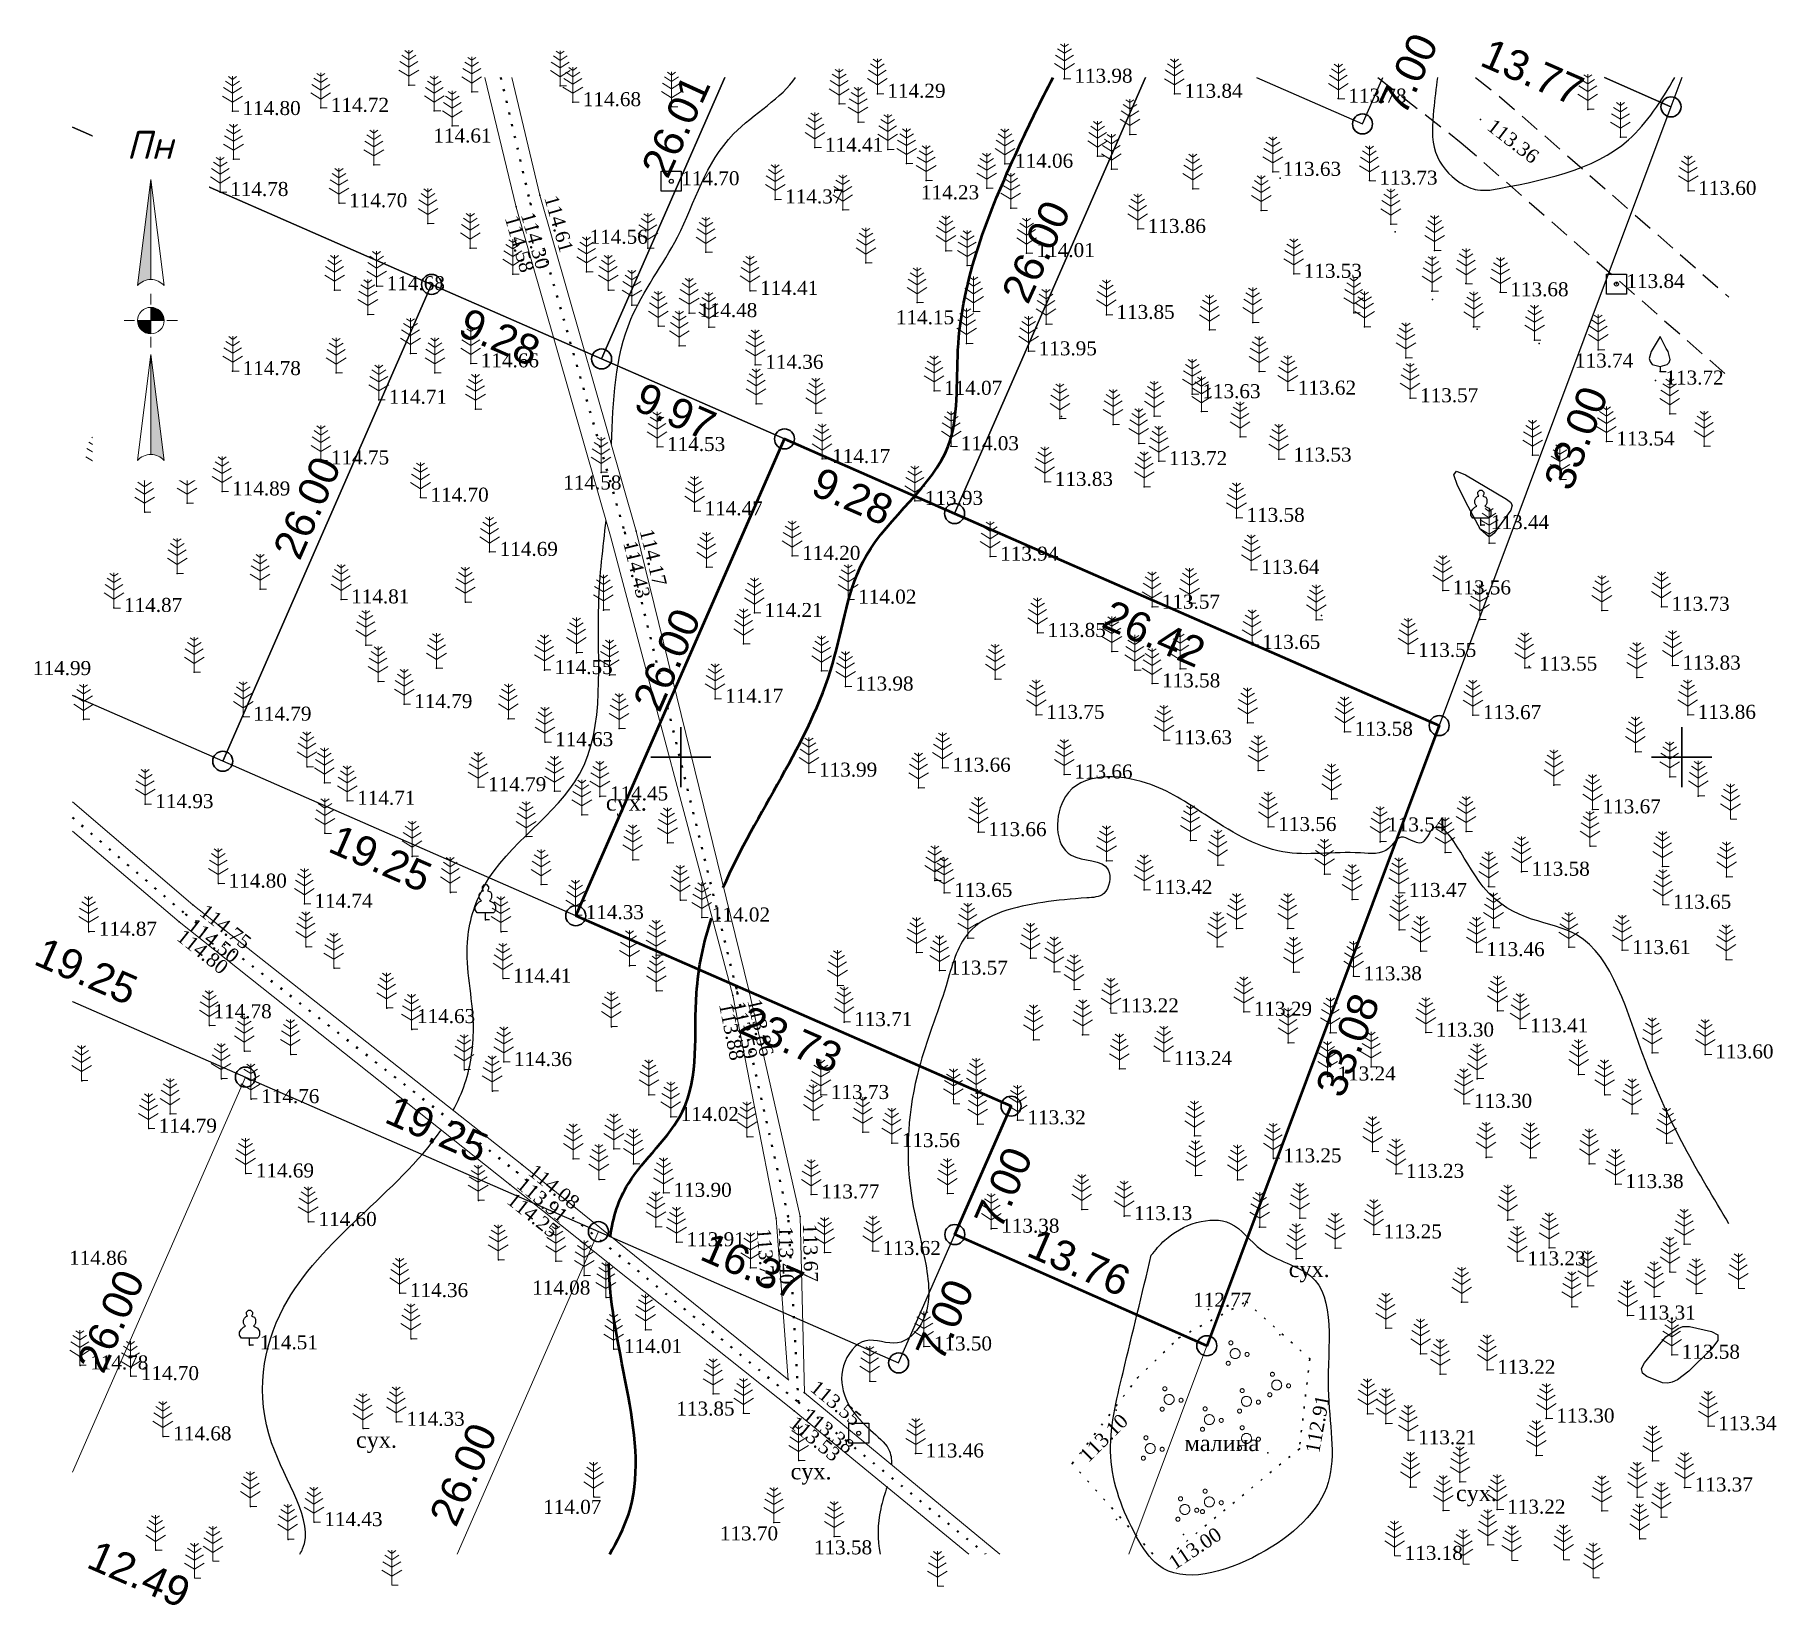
# Model space of a CAD drawing. Header units: millimetres. Extents: x 5405667.7 to 5405754.7, y 5524957.6 to 5525036.1.
import ezdxf
from ezdxf.enums import TextEntityAlignment as Align

# ---------------------------------------------------------------- set-up
doc = ezdxf.new("R2010")
doc.units = ezdxf.units.MM
doc.set_wipeout_variables(frame=1)
for name, pattern in [('DASHEDX2', [1.5, 1, -0.5]), ('HIDDEN', [0.5, 0, -0.5]), ('суцільна', [50, 50, 0])]:
    doc.linetypes.add(name, pattern=pattern)
for name, color, linetype, lineweight in [('#Лист (текст_ПН)', 250, 'Continuous', 0), ('#Штамп', 250, 'Continuous', 0), ('11900000', 1, 'Continuous', 30), ('Контур', 7, 'HIDDEN', 30), ('рельеф', 7, 'Continuous', 0), ('ТОЧКИ', 7, 'Continuous', 30), ('усл. знак', 7, 'суцільна', 20)]:
    doc.layers.add(name, color=color, linetype=linetype, lineweight=lineweight)
for name, color, linetype in [('SC007', 7, 'Continuous'), ('горизонтали', 42, 'Continuous'), ('дороги', 7, 'Continuous'), ('Ділянки_Межі', 10, 'Continuous'), ('надписи', 7, 'Continuous'), ('отметки', 7, 'Continuous'), ('промеры', 185, 'Continuous'), ('Растительность', 7, 'Continuous')]:
    doc.layers.add(name, color=color, linetype=linetype)
doc.styles.get("Standard").update_dxf_attribs({"font": 'arial.ttf'})
doc.styles.add('times', font='times.ttf')
doc.styles.add('Мой_Топо', font='isocpeui.ttf')
doc.linetypes.add('канава 0', pattern='A,0.9,0,["|",Standard,S=0.25,R=0,X=0,Y=0],0.1', length=1)

msp = doc.modelspace()

# ---------------------------------------------------------------- texts
at = {"layer": 'надписи', "color": 7, "style": 'times'}
for s, p in [('сух.', (5405696.262, 5524998.13, 111.861)), ('сух.', (5405730.369, 5524974.828, 111.861)), ('сух.', (5405683.779, 5524966.301, 111.861)), ('малина', (5405725.166, 5524966.137, 170.061)), ('сух.', (5405705.488, 5524964.723, 111.861)), ('сух.', (5405738.723, 5524963.637, 111.861))]:
    msp.add_text(s, height=0.8, dxfattribs=at).set_placement(p, align=Align.TOP_LEFT)
at = {"layer": 'отметки', "color": 7, "style": 'times'}
for s, p in [('113.98', (5405719.662, 5525034.39, 113.984)), ('114.29', (5405710.321, 5525033.639, 114.295)), ('113.84', (5405725.158, 5525033.636, 113.836)), ('113.78', (5405733.348, 5525033.396, 113.777)), ('114.80', (5405678.109, 5525032.774, 114.801)), ('114.72', (5405682.521, 5525032.934, 114.724)), ('114.68', (5405695.111, 5525033.217, 114.68)), ('114.61', (5405687.641, 5525031.401, 114.609)), ('114.41', (5405707.205, 5525030.945, 114.407)), ('114.06', (5405716.696, 5525030.143, 114.065)), ('114.70', (5405700.028, 5525029.267, 114.703)), ('113.63', (5405730.078, 5525029.738, 113.629)), ('113.73', (5405734.898, 5525029.3, 113.729)), ('114.78', (5405677.496, 5525028.73, 114.776)), ('114.70', (5405683.434, 5525028.166, 114.699)), ('114.37', (5405705.215, 5525028.36, 114.366)), ('114.23', (5405711.999, 5525028.565, 114.232)), ('113.60', (5405750.828, 5525028.784, 113.599)), ('114.56', (5405695.447, 5525026.345, 114.563)), ('113.86', (5405723.327, 5525026.886, 113.859)), ('114.01', (5405717.776, 5525025.681, 114.007)), ('114.85', (5405671.805, 5525025.204, 114.85)), ('113.53', (5405731.121, 5525024.643, 113.528)), ('114.68', (5405685.312, 5525024.026, 114.684)), ('114.41', (5405703.962, 5525023.793, 114.406)), ('113.68', (5405741.441, 5525023.72, 113.678)), ('113.84', (5405747.24, 5525024.135, 113.837)), ('114.48', (5405700.917, 5525022.679, 114.476)), ('114.15', (5405710.749, 5525022.323, 114.148)), ('113.85', (5405721.766, 5525022.589, 113.854)), ('113.95', (5405717.88, 5525020.772, 113.949)), ('114.78', (5405678.116, 5525019.784, 114.783)), ('114.66', (5405690.011, 5525020.171, 114.658)), ('114.36', (5405704.223, 5525020.097, 114.356)), ('113.74', (5405744.669, 5525020.162, 113.744)), ('114.88', (5405672.181, 5525018.785, 114.881)), ('114.07', (5405713.152, 5525018.798, 114.067)), ('113.63', (5405726.055, 5525018.631, 113.633)), ('113.62', (5405730.827, 5525018.808, 113.617)), ('113.72', (5405749.188, 5525019.311, 113.719)), ('114.71', (5405685.418, 5525018.351, 114.708)), ('113.57', (5405736.933, 5525018.428, 113.566)), ('114.53', (5405699.316, 5525015.993, 114.525)), ('114.03', (5405713.988, 5525016.031, 114.033)), ('113.54', (5405746.74, 5525016.269, 113.544)), ('114.75', (5405682.526, 5525015.323, 114.753)), ('114.17', (5405707.563, 5525015.393, 114.167)), ('113.72', (5405724.389, 5525015.286, 113.718)), ('113.53', (5405730.606, 5525015.463, 113.534)), ('113.83', (5405718.685, 5525014.249, 113.834)), ('114.89', (5405677.59, 5525013.771, 114.886)), ('114.70', (5405687.5, 5525013.462, 114.701)), ('114.58', (5405694.131, 5525014.069, 114.582)), ('113.93', (5405712.195, 5525013.3, 113.928)), ('114.47', (5405701.19, 5525012.783, 114.468)), ('113.58', (5405728.261, 5525012.452, 113.583)), ('113.44', (5405740.472, 5525012.094, 113.439)), ('114.69', (5405690.955, 5525010.753, 114.695)), ('114.20', (5405706.067, 5525010.553, 114.2)), ('113.94', (5405715.957, 5525010.515, 113.937)), ('113.64', (5405728.999, 5525009.855, 113.643)), ('114.81', (5405683.538, 5525008.38, 114.808)), ('114.02', (5405708.865, 5525008.368, 114.025)), ('113.57', (5405724.031, 5525008.117, 113.568)), ('113.56', (5405738.565, 5525008.829, 113.56)), ('113.73', (5405749.49, 5525008.013, 113.731)), ('114.87', (5405672.19, 5525007.953, 114.874)), ('114.21', (5405704.181, 5525007.701, 114.211)), ('113.85', (5405718.324, 5525006.703, 113.849)), ('113.65', (5405729.038, 5525006.108, 113.645)), ('113.55', (5405736.834, 5525005.707, 113.554)), ('114.99', (5405667.643, 5525004.801, 114.994)), ('114.55', (5405693.695, 5525004.851, 114.547)), ('113.55', (5405742.876, 5525005.025, 113.545)), ('113.83', (5405750.041, 5525005.073, 113.833)), ('113.98', (5405708.723, 5525004.027, 113.982)), ('113.58', (5405724.042, 5525004.185, 113.579)), ('114.79', (5405686.686, 5525003.15, 114.791)), ('114.17', (5405702.215, 5525003.414, 114.175)), ('114.79', (5405678.647, 5525002.524, 114.794)), ('113.75', (5405718.26, 5525002.61, 113.751)), ('113.67', (5405740.075, 5525002.598, 113.671)), ('113.86', (5405750.8, 5525002.613, 113.857)), ('114.63', (5405693.723, 5525001.248, 114.633)), ('113.63', (5405724.631, 5525001.345, 113.634)), ('113.58', (5405733.665, 5525001.77, 113.581)), ('113.99', (5405706.907, 5524999.727, 113.988)), ('113.66', (5405713.578, 5524999.973, 113.656)), ('113.66', (5405719.661, 5524999.633, 113.659)), ('114.79', (5405690.376, 5524998.999, 114.787)), ('114.45', (5405696.464, 5524998.54, 114.447)), ('114.93', (5405673.753, 5524998.154, 114.931)), ('114.71', (5405683.837, 5524998.32, 114.714)), ('113.67', (5405746.048, 5524997.893, 113.667)), ('113.66', (5405715.366, 5524996.753, 113.659)), ('113.56', (5405729.849, 5524997.011, 113.562)), ('113.54', (5405735.29, 5524996.989, 113.542)), ('114.80', (5405677.417, 5524994.182, 114.802)), ('113.58', (5405742.502, 5524994.777, 113.575)), ('113.65', (5405713.659, 5524993.72, 113.652)), ('113.42', (5405723.653, 5524993.866, 113.424)), ('113.47', (5405736.373, 5524993.718, 113.473)), ('114.74', (5405681.701, 5524993.175, 114.741)), ('114.33', (5405695.254, 5524992.608, 114.329)), ('114.02', (5405701.554, 5524992.49, 114.019)), ('113.65', (5405749.565, 5524993.131, 113.653)), ('114.87', (5405670.931, 5524991.778, 114.867)), ('113.46', (5405740.247, 5524990.759, 113.458)), ('113.61', (5405747.531, 5524990.864, 113.61)), ('113.57', (5405713.434, 5524989.838, 113.571)), ('114.41', (5405691.628, 5524989.439, 114.406)), ('113.38', (5405734.113, 5524989.552, 113.384)), ('114.78', (5405676.66, 5524987.658, 114.78)), ('114.63', (5405686.824, 5524987.417, 114.628)), ('113.71', (5405708.662, 5524987.265, 113.71)), ('113.22', (5405721.974, 5524987.95, 113.223)), ('113.29', (5405728.628, 5524987.782, 113.287)), ('113.30', (5405737.718, 5524986.739, 113.299)), ('113.41', (5405742.425, 5524986.951, 113.408)), ('113.60', (5405751.679, 5524985.651, 113.601)), ('114.36', (5405691.668, 5524985.273, 114.362)), ('113.24', (5405724.632, 5524985.316, 113.243)), ('113.24', (5405732.808, 5524984.548, 113.241)), ('114.76', (5405679.042, 5524983.416, 114.761)), ('113.73', (5405707.502, 5524983.624, 113.731)), ('113.30', (5405739.623, 5524983.182, 113.296)), ('114.79', (5405673.924, 5524981.944, 114.792)), ('114.02', (5405699.998, 5524982.526, 114.022)), ('113.32', (5405717.324, 5524982.36, 113.324)), ('113.56', (5405711.043, 5524981.22, 113.555)), ('113.25', (5405730.103, 5524980.456, 113.249)), ('114.69', (5405678.774, 5524979.705, 114.689)), ('113.23', (5405736.228, 5524979.683, 113.233)), ('113.90', (5405699.639, 5524978.737, 113.897)), ('113.77', (5405707.017, 5524978.658, 113.772)), ('113.38', (5405747.189, 5524979.173, 113.377)), ('113.13', (5405722.645, 5524977.573, 113.132)), ('114.60', (5405681.906, 5524977.28, 114.597)), ('113.38', (5405716.01, 5524976.946, 113.382)), ('113.91', (5405700.292, 5524976.268, 113.912)), ('113.62', (5405710.087, 5524975.833, 113.616)), ('113.25', (5405735.113, 5524976.661, 113.249)), ('114.86', (5405669.447, 5524975.344, 114.855)), ('113.23', (5405742.291, 5524975.315, 113.227)), ('114.36', (5405686.474, 5524973.73, 114.358)), ('114.08', (5405692.578, 5524973.852, 114.079)), ('112.77', (5405725.598, 5524973.242, 112.767)), ('113.31', (5405747.794, 5524972.607, 113.309)), ('114.51', (5405678.97, 5524971.121, 114.51)), ('114.01', (5405697.161, 5524970.932, 114.006)), ('113.50', (5405712.641, 5524971.063, 113.498)), ('113.58', (5405750.003, 5524970.651, 113.575)), ('114.78', (5405670.499, 5524970.114, 114.782)), ('113.22', (5405740.785, 5524969.896, 113.221)), ('114.70', (5405673.03, 5524969.581, 114.704)), ('114.33', (5405686.301, 5524967.299, 114.326)), ('113.85', (5405699.781, 5524967.811, 113.849)), ('113.30', (5405743.738, 5524967.463, 113.303)), ('114.68', (5405674.651, 5524966.572, 114.681)), ('113.21', (5405736.839, 5524966.375, 113.213)), ('113.34', (5405751.829, 5524967.078, 113.335)), ('113.46', (5405712.234, 5524965.718, 113.459)), ('113.37', (5405750.649, 5524964.018, 113.375)), ('114.07', (5405693.128, 5524962.9, 114.072)), ('113.22', (5405741.287, 5524962.912, 113.225)), ('114.43', (5405682.197, 5524962.288, 114.428)), ('113.70', (5405701.956, 5524961.576, 113.702)), ('113.58', (5405706.652, 5524960.878, 113.585)), ('113.18', (5405736.161, 5524960.602, 113.176))]:
    msp.add_text(s, height=0.7, dxfattribs=at).set_placement(p, align=Align.TOP_LEFT)
for s, rotation, p in [('113.36', 322.33561, (5405740.648, 5525031.939, 113.363)), ('114.30', 285.99605, (5405692.68, 5525027.3, 114.298)), ('114.61', 286.00945, (5405693.853, 5525028.138, 114.615)), ('114.58', 286.00719, (5405691.879, 5525027.136, 114.59)), ('114.43', 283.7483, (5405697.804, 5525010.872, 114.434)), ('114.17', 283.81503, (5405698.624, 5525011.473, 114.172)), ('114.75', 321.71346, (5405676.338, 5524992.706, 114.745)), ('114.50', 322.11782, (5405675.734, 5524992.014, 114.498)), ('114.80', 321.55311, (5405675.194, 5524991.461, 114.796)), ('113.88', 281.39051, (5405702.596, 5524987.788, 113.876)), ('113.59', 282.96485, (5405703.201, 5524987.858, 113.38)), ('113.86', 283.01843, (5405704.006, 5524987.992, 113.857)), ('114.08', 321.03856, (5405692.766, 5524979.73, 114.078)), ('113.91', 320.73498, (5405692.191, 5524979.084, 113.908)), ('114.25', 321.49154, (5405691.695, 5524978.301, 114.249)), ('113.70', 274.27705, (5405704.496, 5524976.488, 114.59)), ('113.40', 271.15166, (5405705.597, 5524976.573, 113.399)), ('113.67', 271.09856, (5405706.81, 5524976.699, 113.672)), ('113.55', 320.48771, (5405706.853, 5524968.932, 113.553)), ('113.38', 320.95222, (5405706.484, 5524967.545, 113.38)), ('113.10', 44.97337, (5405719.854, 5524965.21, 113.099)), ('112.91', 79.45127, (5405731.197, 5524965.325, 112.912)), ('113.53', 320.62831, (5405705.803, 5524967.152, 113.526)), ('113.00', 33.66549, (5405724.282, 5524959.964, 112.998))]:
    msp.add_text(s, height=0.7, rotation=rotation, dxfattribs=at).set_placement(p, align=Align.TOP_LEFT)
at = {"layer": 'промеры', "char_height": 1.5, "attachment_point": 1}
for s, insert, rotation in [('7.00', (5405734.81, 5525032.606), 65.23698), ('13.77', (5405740.449, 5525035.955), 336.4763), ('26.01', (5405697.983, 5525029.45), 65.48217), ('24.52', (5405671.605, 5525030.167), 336.4763), ('26.00', (5405715.976, 5525023.18), 65.48217), ('9.28', (5405689.39, 5525022.49), 336.4763), ('9.97', (5405698.171, 5525018.768), 336.4763), ('33.00', (5405743.077, 5525013.767), 69.01088), ('26.00', (5405679.59, 5525010.363), 66.37949), ('9.28', (5405707.022, 5525014.53), 336.4763), ('26.00', (5405697.567, 5525002.772, 107.24), 66.37949), ('26.42', (5405721.545, 5525007.907), 336.4763), ('19.25', (5405682.912, 5524996.687), 336.35584), ('19.25', (5405668.215, 5524991.053), 336.35584), ('33.08', (5405731.668, 5524983.444), 69.01088), ('23.73', (5405703.409, 5524987.642), 336.4763), ('19.25', (5405685.731, 5524983.162), 336.35584), ('7.00', (5405714.608, 5524976.936), 66.35584), ('16.37', (5405701.481, 5524976.311), 336.4763), ('13.76', (5405717.802, 5524976.493), 336.4763), ('26.00', (5405669.782, 5524969.736), 66.37949), ('7.00', (5405711.683, 5524970.332), 66.35584), ('26.00', (5405687.395, 5524962.077), 66.37949), ('12.49', (5405670.846, 5524960.929), 336.4763)]:
    msp.add_mtext(s, dxfattribs=dict(at, insert=insert, rotation=rotation))

# ---------------------------------------------------------------- blocks, each defined once
blk = doc.blocks.new('SYMBOL902')
at = {"layer": 'SC007'}
blk.add_lwpolyline([(-1.25, -1.25), (-1.25, 1.25), (1.25, 1.25), (1.25, -1.25)], close=True, dxfattribs=at)
blk.add_circle((0, 0), 0.25, dxfattribs=at)
blk = doc.blocks.new('A$C51FE15A3')
at = {"layer": 'Растительность', "color": 94, "lineweight": 0}
for points in [[(0, 1.75), (0, 0), (0.319, 0)], [(-0.447, 1.172), (0, 0.895), (0.447, 1.172)], [(-0.343, 1.489), (0, 1.267), (0.343, 1.489)], [(-0.201, 1.726), (0, 1.584), (0.201, 1.726)], [(-0.493, 0.753), (0, 0.444), (0.493, 0.753)]]:
    blk.add_lwpolyline(points, dxfattribs=at)
blk = doc.blocks.new('A$C2ACB5305')
at = {"layer": 'Растительность'}
blk.add_lwpolyline([(0.2, 0), (0.2, 0), (0, 0), (0, 0.35), (-0.4, 0.35), (-0.5, 0.5), (-0.5, 0.65), (-0.4, 0.8), (-0.3, 0.9), (-0.2, 0.95), (-0.25, 1), (-0.3, 1.1), (-0.3, 1.25), (-0.25, 1.35), (-0.15, 1.45), (-0.1, 1.45), (-0.15, 1.55), (-0.15, 1.65), (-0.05, 1.75), (0.05, 1.75), (0.15, 1.65), (0.15, 1.55), (0.1, 1.45), (0.25, 1.4), (0.3, 1.3), (0.3, 1.1), (0.25, 1), (0.2, 0.95), (0.4, 0.85), (0.5, 0.7), (0.5, 0.5), (0.45, 0.4), (0.4, 0.35), (0, 0.35)], dxfattribs=at)
blk = doc.blocks.new('SYMBOL504')
at = {"layer": 'SC007'}
for points in [[(0, 4.375), (-1.125, 2.5), (-1.375, 1.625), (-1.25, 1.25), (-1, 0.875), (0, 0.625), (0.875, 0.875), (1.125, 1.125), (1.25, 1.5), (1, 2.5), (0.75, 2.875), (0, 4.375)], [(0, 0.625), (0, 0), (0.75, 0)]]:
    blk.add_lwpolyline(points, dxfattribs=at)
blk = doc.blocks.new('A$C72385B22')
at = {"layer": 'усл. знак'}
for centre, radius in [((0, 0), 0.625), ((-0.02, 1.49), 0.25), ((-1.29, -0.64), 0.25), ((1.28, -0.76), 0.25)]:
    blk.add_circle(centre, radius, dxfattribs=at)
blk = doc.blocks.new('*U6')
at = {"color": 0}
for points in [[(-0.113, 0), (-0.109, -0.029), (-0.097, -0.056)], [(-0.113, 0), (-0.097, -0.056), (0, 0)], [(-0.097, -0.056), (0, -0.113), (0, 0)], [(-0.097, -0.056), (-0.08, -0.08), (-0.056, -0.097)], [(-0.097, -0.056), (-0.056, -0.097), (0, -0.113)], [(-0.056, -0.097), (-0.029, -0.109), (0, -0.113)]]:
    blk.add_solid(points, dxfattribs=at)
blk = doc.blocks.new('*U7')
at = {"color": 0}
for points in [[(0, 0), (0.097, 0.056), (0, 0.113)], [(0.097, 0.056), (0.029, 0.109), (0, 0.113)], [(0, 0), (0.113, 0), (0.097, 0.056)], [(0.097, 0.056), (0.056, 0.097), (0.029, 0.109)], [(0.097, 0.056), (0.08, 0.08), (0.056, 0.097)], [(0.113, 0), (0.109, 0.029), (0.097, 0.056)]]:
    blk.add_solid(points, dxfattribs=at)
blk = doc.blocks.new('*U8')
at = {"color": 0}
for points in [[(0, -1.136), (0.021, -1.138), (0, -0.288)], [(0.021, -1.138), (0.042, -1.142), (0, -0.288)], [(0.042, -1.142), (0.062, -1.15), (0, -0.288)], [(0.062, -1.15), (0.081, -1.16), (0, -0.288)], [(0.081, -1.16), (0.098, -1.173), (0, -0.288)], [(0.098, -1.173), (0.113, -1.188), (0, -0.288)]]:
    blk.add_solid(points, dxfattribs=at)
blk = doc.blocks.new('*U9')
at = {"color": 0}
for points in [[(-0.113, 0.297), (-0.098, 0.312), (0, 1.197)], [(-0.098, 0.312), (-0.081, 0.325), (0, 1.197)], [(-0.081, 0.325), (-0.062, 0.335), (0, 1.197)], [(-0.062, 0.335), (-0.042, 0.343), (0, 1.197)], [(-0.042, 0.343), (-0.021, 0.347), (0, 1.197)], [(-0.021, 0.347), (0, 0.349), (0, 1.197)]]:
    blk.add_solid(points, dxfattribs=at)
blk = doc.blocks.new('#Північ')
at = {"color": 7}
blk.add_wipeout([(-2.901, 10.635), (2.901, 10.635), (2.901, -7.981), (-2.901, -7.981)], dxfattribs=at).dxf.layer = '#Лист (текст_ПН)'
at = {"layer": '#Лист (текст_ПН)'}
for p, q in [((-0.663, 1.748), (0, 7.043)), ((0, 7.043), (0, 2.052)), ((0, 7.043), (0.663, 1.748)), ((0, 1.337), (0, 0.807)), ((-1.337, 0), (-0.807, 0)), ((-0.662, 0), (0.662, 0)), ((0, 0.662), (0, -0.662)), ((1.337, 0), (0.807, 0)), ((0, -1.337), (0, -0.807)), ((-0.663, -6.99), (0, -1.695)), ((0, -1.695), (0.663, -6.99)), ((0, -1.695), (0, -6.686))]:
    blk.add_line(p, q, dxfattribs=at)
at = {"layer": '#Лист (текст_ПН)', "flags": 128}
for points in [[(0, 7.043), (-0.663, 1.748, -0.218585), (0, 2.052)], [(0, 0), (-0.662, 0, 0.414214), (0, -0.662)]]:
    blk.add_lwpolyline(points, format="xyb", close=True, dxfattribs=at)
at = {"layer": '#Лист (текст_ПН)'}
blk.add_circle((0, 0), 0.662, dxfattribs=at)
for centre in [(0, 1.178), (0, -7.56)]:
    blk.add_arc(centre, 0.874, 40.67981, 139.32019, dxfattribs=at)
at = {"layer": '#Лист (текст_ПН)', "xscale": 5.883850111352785, "yscale": 5.883850111352785, "zscale": 5.883850111352785}
for name in ['*U9', '*U6', '*U7', '*U8']:
    blk.add_blockref(name, (0, 0), dxfattribs=at)
at = {"layer": '#Лист (текст_ПН)', "style": 'Мой_Топо'}
blk.add_text('Пн', height=1.4, dxfattribs=at).set_placement((-1.217, 8.077))

# ---------------------------------------------------------------- linework, layer by layer
at = {"layer": '11900000', "color": 7}
for points in [[(5405700, 5524998.5, 0), (5405700, 5525001.5, 0)], [(5405700, 5524998.5, 0), (5405700, 5525001.5, 0)], [(5405750, 5524998.5, 0), (5405750, 5525001.5, 0)], [(5405750, 5524998.5, 0), (5405750, 5525001.5, 0)], [(5405698.5, 5525000, 0), (5405701.5, 5525000, 0)], [(5405698.5, 5525000, 0), (5405701.5, 5525000, 0)], [(5405748.5, 5525000, 0), (5405751.5, 5525000, 0)], [(5405748.5, 5525000, 0), (5405751.5, 5525000, 0)]]:
    msp.add_polyline3d(points, dxfattribs=at)
at = {"layer": 'горизонтали', "color": 32}
for points in [[(5405739.957, 5525011.372, 113.5), (5405739.327, 5525012.522, 113.5), (5405738.807, 5525013.572, 113.5), (5405738.617, 5525014.102, 113.5), (5405738.747, 5525014.282, 113.5), (5405739.197, 5525014.102, 113.5), (5405741.247, 5525012.882, 113.5), (5405741.457, 5525012.732, 113.5), (5405741.527, 5525012.582, 113.5), (5405741.467, 5525012.342, 113.5), (5405740.857, 5525011.482, 113.5), (5405740.627, 5525011.182, 113.5), (5405740.457, 5525011.032, 113.5), (5405740.357, 5525011.022, 113.5), (5405739.957, 5525011.372, 113.5)], [(5405749.207, 5524971.042, 113.5), (5405749.817, 5524971.462, 113.5), (5405750.057, 5524971.552, 113.5), (5405750.387, 5524971.562, 113.5), (5405751.497, 5524971.312, 113.5), (5405751.807, 5524971.142, 113.5), (5405751.807, 5524970.852, 113.5), (5405751.487, 5524970.442, 113.5), (5405750.357, 5524969.332, 113.5), (5405749.797, 5524968.902, 113.5), (5405749.517, 5524968.772, 113.5), (5405749.307, 5524968.722, 113.5), (5405749.047, 5524968.752, 113.5), (5405748.267, 5524969.062, 113.5), (5405748.037, 5524969.232, 113.5), (5405747.997, 5524969.462, 113.5), (5405748.147, 5524969.752, 113.5), (5405749.207, 5524971.042, 113.5)]]:
    msp.add_polyline3d(points, close=True, dxfattribs=at)
for points, knots in [([(5405696.535, 5525015.637), (5405696.618, 5525017.792), (5405696.773, 5525021.579), (5405700.355, 5525026.168), (5405701.533, 5525030.998), (5405705.08, 5525032.939), (5405705.728, 5525033.947)], [140.149315, 140.149315, 140.149315, 140.149315, 146.483716, 151.20284, 157.068092, 161.116034, 161.116034, 161.116034, 161.116034]), ([(5405737.798, 5525033.947), (5405737.731, 5525033.411), (5405737.583, 5525032.175), (5405737.427, 5525030.191), (5405738.596, 5525028.801), (5405739.687, 5525028.292), (5405740.208, 5525028.317), (5405740.412, 5525028.327)], [74.544513, 74.544513, 74.544513, 74.544513, 76.174428, 78.283838, 80.235925, 81.178546, 81.784596, 81.784596, 81.784596, 81.784596]), ([(5405740.392, 5525028.319), (5405742.987, 5525028.798), (5405746.951, 5525029.528), (5405748.983, 5525032.794), (5405749.657, 5525033.947)], [0, 0, 0, 0, 7.399836, 11.30342, 11.30342, 11.30342, 11.30342]), ([(5405688.64, 5524982.358), (5405688.869, 5524982.786), (5405689.454, 5524984.118), (5405689.864, 5524987.051), (5405689.002, 5524990.349), (5405690.425, 5524995.147), (5405696.652, 5524998.763), (5405695.588, 5525006.302), (5405696.122, 5525010.46), (5405696.271, 5525011.827)], [104.7478, 104.7478, 104.7478, 104.7478, 106.244974, 109.222187, 113.340538, 116.260107, 123.610397, 132.197679, 136.354561, 136.354561, 136.354561, 136.354561]), ([(5405752.361, 5524976.694), (5405750.833, 5524979.247), (5405748.186, 5524983.632), (5405746.046, 5524992.149), (5405740.211, 5524991.536), (5405737.977, 5524997.733), (5405737.005, 5524995.336), (5405735.944, 5524996.384), (5405735.304, 5524995.067), (5405733.029, 5524995.388), (5405729.904, 5524994.778), (5405726.374, 5524996.966), (5405723.352, 5524999.073), (5405718.68, 5524999.323), (5405718.621, 5524994.54), (5405721.678, 5524995.016), (5405721.357, 5524993.025), (5405719.78, 5524992.944), (5405717.592, 5524992.733), (5405714.114, 5524991.936), (5405713.18, 5524988.01), (5405711.479, 5524983.972), (5405711.106, 5524978.996), (5405712.287, 5524974.954), (5405712.587, 5524972.058), (5405710.875, 5524970.376), (5405709.128, 5524971.27), (5405707.891, 5524969.618), (5405708.124, 5524967.754), (5405709.257, 5524966.527), (5405710.447, 5524965.585), (5405710.54, 5524964.933), (5405710.527, 5524964.655)], [207.757733, 207.757733, 207.757733, 207.757733, 216.827452, 224.036129, 229.311265, 233.129618, 233.849762, 234.900713, 235.736785, 237.161121, 241.043394, 245.345788, 248.667853, 252.77429, 255.711116, 257.706329, 258.908156, 259.781488, 261.987078, 265.998436, 268.870269, 273.213787, 279.466371, 283.082816, 286.070843, 287.590433, 289.169692, 290.858787, 292.492978, 294.495396, 295.808265, 296.680937, 296.680937, 296.680937, 296.680937]), ([(5405680.974, 5524960.194), (5405681.028, 5524960.278), (5405681.819, 5524961.719), (5405678.423, 5524966.21), (5405679.751, 5524974.608), (5405685.836, 5524978.206), (5405688.015, 5524981.343)], [79.196055, 79.196055, 79.196055, 79.196055, 79.543627, 85.063561, 91.848837, 103.526432, 103.526432, 103.526432, 103.526432]), ([(5405710.306, 5524963.575), (5405710.196, 5524963.203), (5405709.808, 5524962.027), (5405709.831, 5524960.918), (5405709.959, 5524960.194)], [297.750727, 297.750727, 297.750727, 297.750727, 298.813719, 301.034768, 301.034768, 301.034768, 301.034768])]:
    msp.add_open_spline(points, degree=3, knots=knots, dxfattribs=at)
at = {"layer": 'горизонтали', "color": 32, "lineweight": 50}
for points, knots in [([(5405702.125, 5524993.484), (5405703.747, 5524997.269), (5405707.643, 5525002.208), (5405708.598, 5525010.808), (5405714.124, 5525014.545), (5405713.432, 5525022.399), (5405715.886, 5525028.445), (5405717.974, 5525032.765), (5405718.6, 5525033.947)], [91.7787, 91.7787, 91.7787, 91.7787, 104.226627, 109.852721, 116.696969, 121.509902, 131.971194, 135.976927, 135.976927, 135.976927, 135.976927]), ([(5405696.49, 5524976.076), (5405696.613, 5524977.01), (5405697.314, 5524979.256), (5405701.16, 5524982.391), (5405700.464, 5524987.572), (5405701.144, 5524990.761), (5405701.544, 5524991.963)], [72.931298, 72.931298, 72.931298, 72.931298, 75.851769, 80.363697, 86.303092, 90.136161, 90.136161, 90.136161, 90.136161]), ([(5405696.462, 5524960.194), (5405696.825, 5524960.833), (5405698.074, 5524963.219), (5405697.512, 5524968.123), (5405696.422, 5524972.572), (5405696.409, 5524974.689)], [57.120847, 57.120847, 57.120847, 57.120847, 59.302509, 65.201165, 71.520155, 71.520155, 71.520155, 71.520155])]:
    msp.add_open_spline(points, degree=3, knots=knots, dxfattribs=at)
at = {"layer": 'горизонтали', "color": 32}
msp.add_spline([(5405723.507, 5524975.116), (5405722.094, 5524969.267), (5405721.483, 5524965.062), (5405722.773, 5524961.061), (5405723.859, 5524959.636), (5405728.881, 5524960.179), (5405732.343, 5524963.774), (5405732.343, 5524968.453), (5405731.461, 5524974.083), (5405729.008, 5524975.395), (5405727.444, 5524976.707), (5405724.177, 5524975.87), (5405723.507, 5524975.116)], degree=3, dxfattribs=at)
at = {"layer": 'дороги', "color": 7, "linetype": 'DASHEDX2'}
for points in [[(5405734.82, 5525033.947), (5405738.991, 5525030.692), (5405752.361, 5525018.989)], [(5405739.697, 5525033.947), (5405740.903, 5525033.006), (5405752.361, 5525022.976)]]:
    msp.add_lwpolyline(points, dxfattribs=at)
at = {"layer": 'Ділянки_Межі'}
for points in [[(5405702.2, 5525033.947), (5405696.046, 5525019.889), (5405687.55, 5525023.614), (5405669.616, 5525031.466)], [(5405723.213, 5525033.947), (5405713.679, 5525012.169), (5405705.184, 5525015.894), (5405696.046, 5525019.889)], [(5405696.046, 5525019.889), (5405702.2, 5525033.947)], [(5405746.148, 5525033.947), (5405749.466, 5525032.483), (5405737.885, 5525001.577), (5405713.679, 5525012.169)], [(5405713.679, 5525012.169), (5405723.213, 5525033.947)], [(5405728.763, 5525033.947), (5405734.055, 5525031.63), (5405735.069, 5525033.947)], [(5405750.015, 5525033.947), (5405749.466, 5525032.483), (5405746.148, 5525033.947)], [(5405669.616, 5525031.466), (5405687.55, 5525023.614), (5405677.123, 5524999.796), (5405669.617, 5525003.083)]]:
    msp.add_lwpolyline(points, dxfattribs=at)
at = {"layer": 'Ділянки_Межі', "lineweight": 25}
for points in [[(5405728.763, 5525033.947), (5405734.055, 5525031.63), (5405735.069, 5525033.947)], [(5405669.617, 5524987.799), (5405678.256, 5524984.017), (5405695.889, 5524976.297), (5405710.886, 5524969.741), (5405713.693, 5524976.153), (5405716.501, 5524982.565), (5405694.756, 5524992.076), (5405677.123, 5524999.796), (5405669.617, 5525003.083)]]:
    msp.add_lwpolyline(points, dxfattribs=at)
at = {"layer": 'Ділянки_Межі'}
msp.add_lwpolyline([(5405677.123, 5524999.796), (5405687.55, 5525023.614), (5405696.046, 5525019.889), (5405705.184, 5525015.894), (5405694.756, 5524992.076)], close=True, dxfattribs=at)
at = {"layer": 'Ділянки_Межі', "lineweight": 50}
msp.add_lwpolyline([(5405694.756, 5524992.076), (5405705.184, 5525015.894), (5405713.679, 5525012.169), (5405737.885, 5525001.577), (5405726.278, 5524970.6), (5405713.693, 5524976.153), (5405716.501, 5524982.565)], close=True, dxfattribs=at)
at = {"layer": 'Ділянки_Межі', "lineweight": 0}
for points in [[(5405669.617, 5524987.799), (5405678.256, 5524984.017), (5405669.617, 5524964.285)], [(5405669.617, 5524964.285), (5405678.256, 5524984.017), (5405695.889, 5524976.297), (5405688.839, 5524960.194)], [(5405688.839, 5524960.194), (5405695.889, 5524976.297), (5405710.886, 5524969.741), (5405713.693, 5524976.153), (5405726.278, 5524970.6), (5405722.379, 5524960.194)]]:
    msp.add_lwpolyline(points, dxfattribs=at)
at = {"layer": 'Контур', "color": 7, "linetype": 'HIDDEN', "elevation": 112.9}
for points in [[(5405724.879, 5524970.986), (5405728.247, 5524972.801), (5405731.423, 5524969.95), (5405730.904, 5524965.453), (5405724.493, 5524960.194)], [(5405723.583, 5524960.194), (5405719.56, 5524964.716), (5405722.812, 5524968.988), (5405724.879, 5524970.986)]]:
    msp.add_lwpolyline(points, dxfattribs=at)
at = {"layer": 'отметки', "color": 7}
for p in [(5405686.424, 5525033.57, 114.69), (5405693.977, 5525033.537, 114.645), (5405719.162, 5525033.89, 113.984), (5405682.021, 5525032.434, 114.724), (5405689.562, 5525033.23, 114.668), (5405694.611, 5525032.717, 114.68), (5405699.544, 5525032.493, 114.642), (5405707.916, 5525032.629, 114.383), (5405709.821, 5525033.139, 114.295), (5405724.658, 5525033.136, 113.836), (5405732.848, 5525032.896, 113.777), (5405677.609, 5525032.274, 114.801), (5405687.691, 5525032.279, 114.614), (5405688.588, 5525031.527, 114.609), (5405708.86, 5525031.719, 114.335), (5405739.947, 5525031.849, 113.363), (5405745.311, 5525032.356, 113.515), (5405722.441, 5525031.11, 113.805), (5405746.944, 5525030.963, 113.487), (5405677.657, 5525029.865, 114.752), (5405706.705, 5525030.445, 114.407), (5405710.339, 5525030.361, 114.286), (5405720.826, 5525030.025, 113.91), (5405684.667, 5525029.592, 114.658), (5405711.28, 5525029.652, 114.19), (5405716.196, 5525029.643, 114.065), (5405721.51, 5525029.376, 113.909), (5405729.578, 5525029.238, 113.629), (5405729.947, 5525028.915, 113.543), (5405676.996, 5525028.23, 114.776), (5405692.958, 5525028.067, 114.615), (5405712.26, 5525028.804, 114.232), (5405715.283, 5525028.42, 114.07), (5405725.578, 5525028.394, 113.694), (5405734.398, 5525028.8, 113.729), (5405750.328, 5525028.284, 113.599), (5405682.934, 5525027.666, 114.699), (5405691.779, 5525027.482, 114.584), (5405692.487, 5525027.669, 114.298), (5405704.715, 5525027.86, 114.366), (5405708.095, 5525027.334, 114.248), (5405716.486, 5525027.424, 114.112), (5405728.998, 5525027.309, 113.632), (5405687.365, 5525026.662, 114.577), (5405722.827, 5525026.386, 113.859), (5405735.464, 5525026.631, 113.695), (5405689.49, 5525025.426, 114.651), (5405698.365, 5525025.421, 114.563), (5405735.692, 5525026.234, 113.62), (5405671.305, 5525024.704, 114.85), (5405701.256, 5525025.221, 114.528), (5405709.25, 5525024.684, 114.236), (5405713.247, 5525025.296, 114.153), (5405714.312, 5525024.557, 114.105), (5405717.276, 5525025.181, 114.007), (5405737.658, 5525025.314, 113.656), (5405691.614, 5525024.122, 114.656), (5405695.3, 5525024.236, 114.575), (5405730.621, 5525024.143, 113.528), (5405682.706, 5525023.334, 114.743), (5405684.812, 5525023.526, 114.684), (5405696.384, 5525023.332, 114.569), (5405703.462, 5525023.293, 114.406), (5405737.522, 5525023.275, 113.56), (5405737.554, 5525022.856, 113.461), (5405739.226, 5525023.659, 113.699), (5405740.941, 5525023.22, 113.678), (5405746.74, 5525023.635, 113.837), (5405684.373, 5525022.115, 114.673), (5405697.56, 5525022.582, 114.564), (5405700.417, 5525022.179, 114.476), (5405711.805, 5525022.703, 114.148), (5405714.632, 5525022.255, 114.016), (5405721.266, 5525022.089, 113.854), (5405733.617, 5525022.196, 113.515), (5405698.883, 5525021.522, 114.587), (5405701.397, 5525021.473, 114.388), (5405718.247, 5525021.634, 113.972), (5405726.414, 5525021.337, 113.689), (5405728.57, 5525021.705, 113.595), (5405734.158, 5525021.502, 113.533), (5405739.607, 5525021.493, 113.72), (5405739.782, 5525021.38, 113.6), (5405699.925, 5525020.546, 114.505), (5405714.283, 5525020.669, 114.013), (5405717.38, 5525020.272, 113.949), (5405742.647, 5525020.832, 113.788), (5405742.885, 5525020.669, 113.691), (5405745.834, 5525020.353, 113.744), (5405686.497, 5525020.171, 114.71), (5405689.511, 5525019.671, 114.658), (5405703.723, 5525019.597, 114.356), (5405736.229, 5525019.945, 113.526), (5405677.616, 5525019.284, 114.783), (5405682.79, 5525019.191, 114.681), (5405687.724, 5525019.198, 114.729), (5405728.887, 5525019.263, 113.65), (5405748.688, 5525018.811, 113.719), (5405748.928, 5525019.257, 113.816), (5405671.681, 5525018.285, 114.881), (5405684.918, 5525017.851, 114.708), (5405703.765, 5525017.651, 114.299), (5405712.652, 5525018.298, 114.067), (5405725.555, 5525018.131, 113.633), (5405730.327, 5525018.308, 113.617), (5405736.433, 5525017.928, 113.566), (5405689.753, 5525017.38, 114.601), (5405706.75, 5525017.188, 114.191), (5405718.94, 5525016.91, 113.86), (5405719.018, 5525017.023, 113.805), (5405723.656, 5525017.027, 113.709), (5405726.019, 5525017.261, 113.698), (5405749.402, 5525017.156, 113.719), (5405721.599, 5525016.62, 113.802), (5405727.938, 5525015.997, 113.58), (5405698.816, 5525015.493, 114.525), (5405713.488, 5525015.531, 114.033), (5405722.877, 5525015.67, 113.763), (5405742.551, 5525015.082, 113.586), (5405746.24, 5525015.769, 113.544), (5405751.118, 5525015.54, 113.779), (5405670.783, 5525014.249, 114.978), (5405682.026, 5525014.823, 114.753), (5405696.018, 5525014.222, 114.582), (5405707.063, 5525014.893, 114.167), (5405723.889, 5525014.786, 113.718), (5405729.874, 5525014.885, 113.645), (5405677.09, 5525013.271, 114.886), (5405718.185, 5525013.749, 113.834), (5405723.154, 5525013.505, 113.739), (5405743.923, 5525013.865, 113.581), (5405675.339, 5525012.69, 114.887), (5405687, 5525012.962, 114.701), (5405711.695, 5525012.8, 113.928), (5405673.223, 5525012.237, 114.905), (5405700.69, 5525012.283, 114.468), (5405727.761, 5525011.953, 113.581), (5405727.761, 5525011.952, 113.583), (5405739.972, 5525011.594, 113.439), (5405697.201, 5525011.239, 114.434), (5405697.77, 5525011.296, 114.172), (5405740.38, 5525010.694, 113.579), (5405690.455, 5525010.253, 114.695), (5405705.567, 5525010.053, 114.2), (5405715.457, 5525010.015, 113.937), (5405674.847, 5525009.176, 114.899), (5405701.292, 5525009.484, 114.286), (5405728.499, 5525009.355, 113.643), (5405678.987, 5525008.391, 114.855), (5405738.065, 5525008.329, 113.56), (5405671.69, 5525007.453, 114.874), (5405683.038, 5525007.88, 114.808), (5405689.245, 5525007.743, 114.717), (5405696.139, 5525007.349, 114.495), (5405703.681, 5525007.201, 114.211), (5405708.365, 5525007.868, 114.025), (5405723.542, 5525007.512, 113.671), (5405725.416, 5525007.694, 113.695), (5405746.008, 5525007.323, 113.755), (5405748.99, 5525007.513, 113.731), (5405731.749, 5525006.851, 113.665), (5405732.007, 5525007.071, 113.578), (5405739.912, 5525006.872, 113.525), (5405684.267, 5525005.586, 114.827), (5405703.144, 5525005.652, 114.181), (5405717.824, 5525006.203, 113.849), (5405728.538, 5525005.608, 113.645), (5405728.578, 5525005.72, 113.557), (5405694.795, 5525005.212, 114.543), (5405721.534, 5525005.278, 113.774), (5405736.334, 5525005.207, 113.554), (5405736.337, 5525005.185, 113.621), (5405749.541, 5525004.573, 113.833), (5405675.702, 5525004.239, 114.878), (5405684.884, 5525003.783, 114.809), (5405687.804, 5525004.437, 114.791), (5405693.195, 5525004.351, 114.547), (5405696.447, 5525004.101, 114.398), (5405707.039, 5525004.308, 114.023), (5405715.712, 5525003.89, 113.825), (5405722.68, 5525004.353, 113.681), (5405723.542, 5525003.685, 113.579), (5405724.941, 5525004.419, 113.588), (5405742.158, 5525004.465, 113.693), (5405742.376, 5525004.525, 113.545), (5405747.758, 5525003.981, 113.78), (5405701.715, 5525002.914, 114.175), (5405708.233, 5525003.531, 113.875), (5405678.147, 5525002.024, 114.794), (5405686.186, 5525002.65, 114.791), (5405717.76, 5525002.11, 113.751), (5405739.575, 5525002.098, 113.671), (5405750.3, 5525002.113, 113.857), (5405670.173, 5525001.888, 114.965), (5405691.387, 5525001.913, 114.709), (5405696.921, 5525001.425, 114.387), (5405728.314, 5525001.712, 113.579), (5405733.165, 5525001.27, 113.581), (5405693.223, 5525000.748, 114.633), (5405724.131, 5525000.845, 113.634), (5405747.69, 5525000.27, 113.763), (5405681.332, 5524999.519, 114.738), (5405713.078, 5524999.473, 113.656), (5405728.846, 5524999.333, 113.523), (5405682.204, 5524998.709, 114.688), (5405689.876, 5524998.499, 114.787), (5405706.407, 5524999.227, 113.988), (5405711.882, 5524998.474, 113.712), (5405719.161, 5524999.133, 113.659), (5405743.615, 5524998.605, 113.752), (5405749.4, 5524999.023, 113.792), (5405673.253, 5524997.654, 114.931), (5405683.337, 5524997.82, 114.714), (5405693.694, 5524998.301, 114.491), (5405695.964, 5524998.04, 114.447), (5405732.512, 5524997.906, 113.557), (5405750.83, 5524998.056, 113.793), (5405695.068, 5524997.114, 114.358), (5405745.548, 5524997.393, 113.667), (5405682.226, 5524996.195, 114.73), (5405692.275, 5524996.031, 114.529), (5405714.866, 5524996.253, 113.659), (5405725.466, 5524995.836, 113.505), (5405729.349, 5524996.511, 113.562), (5405739.228, 5524996.287, 113.608), (5405686.585, 5524995.045, 114.631), (5405699.339, 5524995.713, 114.23), (5405734.939, 5524995.776, 113.542), (5405738.178, 5524995.244, 113.553), (5405745.422, 5524995.547, 113.634), (5405697.606, 5524994.865, 114.245), (5405721.266, 5524994.816, 113.509), (5405726.826, 5524994.612, 113.467), (5405732.16, 5524994.159, 113.494), (5405742.002, 5524994.277, 113.575), (5405749.049, 5524994.542, 113.718), (5405676.917, 5524993.682, 114.802), (5405688.495, 5524993.246, 114.571), (5405693.034, 5524993.635, 114.438), (5405712.688, 5524993.832, 113.715), (5405723.153, 5524993.366, 113.424), (5405740.358, 5524993.533, 113.526), (5405752.241, 5524994.018, 113.742), (5405675.636, 5524992.623, 114.745), (5405681.201, 5524992.675, 114.741), (5405699.982, 5524992.848, 114.077), (5405713.159, 5524993.22, 113.652), (5405733.539, 5524992.893, 113.531), (5405735.873, 5524993.218, 113.473), (5405749.065, 5524992.631, 113.653), (5405674.941, 5524991.774, 114.796), (5405675.281, 5524992.142, 114.498), (5405690.251, 5524991.868, 114.474), (5405694.754, 5524992.108, 114.329), (5405701.054, 5524991.99, 114.019), (5405670.431, 5524991.278, 114.867), (5405691.023, 5524991.278, 114.447), (5405714.339, 5524990.956, 113.581), (5405727.767, 5524991.438, 113.324), (5405730.317, 5524991.444, 113.434), (5405735.886, 5524991.375, 113.445), (5405740.595, 5524991.483, 113.476), (5405681.289, 5524990.52, 114.73), (5405698.769, 5524990.106, 114.115), (5405711.777, 5524990.24, 113.603), (5405717.471, 5524989.956, 113.47), (5405726.79, 5524990.521, 113.317), (5405736.963, 5524990.306, 113.426), (5405739.747, 5524990.259, 113.458), (5405744.359, 5524990.501, 113.479), (5405747.031, 5524990.364, 113.61), (5405752.222, 5524989.884, 113.783), (5405682.687, 5524989.451, 114.714), (5405691.128, 5524988.939, 114.406), (5405697.441, 5524989.583, 114.184), (5405712.934, 5524989.338, 113.571), (5405718.652, 5524989.282, 113.426), (5405730.613, 5524989.264, 113.337), (5405733.613, 5524989.052, 113.384), (5405698.787, 5524988.326, 114.135), (5405702.604, 5524988.09, 113.876), (5405702.814, 5524988.281, 113.591), (5405703.406, 5524988.367, 113.857), (5405707.831, 5524988.599, 113.751), (5405719.649, 5524988.387, 113.367), (5405685.321, 5524987.467, 114.656), (5405721.474, 5524987.45, 113.223), (5405728.128, 5524987.282, 113.287), (5405740.802, 5524987.32, 113.463), (5405676.463, 5524986.589, 114.78), (5405686.566, 5524986.398, 114.628), (5405696.535, 5524986.533, 114.19), (5405708.162, 5524986.765, 113.71), (5405741.925, 5524986.451, 113.408), (5405717.619, 5524985.882, 113.384), (5405720.077, 5524986.132, 113.339), (5405730.335, 5524985.724, 113.248), (5405732.447, 5524986.228, 113.257), (5405737.218, 5524986.239, 113.299), (5405678.215, 5524985.314, 114.753), (5405680.516, 5524985.143, 114.714), (5405691.168, 5524984.773, 114.362), (5405724.132, 5524984.816, 113.243), (5405734.488, 5524984.533, 113.265), (5405748.529, 5524985.233, 113.543), (5405751.179, 5524985.151, 113.601), (5405670.084, 5524983.839, 114.868), (5405677.056, 5524983.937, 114.726), (5405689.195, 5524984.379, 114.522), (5405721.912, 5524984.428, 113.313), (5405732.308, 5524984.048, 113.241), (5405739.786, 5524983.936, 113.345), (5405744.853, 5524984.141, 113.427), (5405678.542, 5524982.916, 114.761), (5405690.592, 5524983.318, 114.385), (5405698.414, 5524983.124, 113.994), (5405707.002, 5524983.124, 113.731), (5405713.624, 5524982.901, 113.403), (5405714.762, 5524983.209, 113.461), (5405746.154, 5524983.127, 113.455), (5405674.504, 5524982.184, 114.729), (5405699.498, 5524982.026, 114.022), (5405739.123, 5524982.682, 113.296), (5405747.517, 5524982.175, 113.464), (5405673.424, 5524981.444, 114.792), (5405706.625, 5524981.89, 113.718), (5405709.09, 5524981.273, 113.597), (5405714.827, 5524981.67, 113.318), (5405716.824, 5524981.86, 113.324), (5405725.669, 5524981.079, 113.187), (5405696.663, 5524980.438, 114.009), (5405703.313, 5524981.037, 113.862), (5405710.543, 5524980.72, 113.555), (5405734.557, 5524980.304, 113.264), (5405749.238, 5524980.718, 113.476), (5405692.063, 5524979.656, 114.078), (5405694.631, 5524979.937, 114.089), (5405697.641, 5524979.685, 113.947), (5405729.603, 5524979.956, 113.249), (5405740.23, 5524980.009, 113.273), (5405742.435, 5524979.987, 113.285), (5405745.384, 5524979.679, 113.354), (5405678.274, 5524979.205, 114.689), (5405691.464, 5524978.656, 114.249), (5405691.8, 5524979.289, 113.908), (5405695.92, 5524978.905, 114.076), (5405725.72, 5524979.098, 113.16), (5405727.812, 5524978.879, 113.219), (5405735.728, 5524979.183, 113.233), (5405746.689, 5524978.673, 113.377), (5405689.892, 5524977.86, 114.31), (5405699.139, 5524978.237, 113.897), (5405706.517, 5524978.158, 113.772), (5405713.321, 5524978.204, 113.394), (5405681.406, 5524976.78, 114.597), (5405704.763, 5524976.978, 113.696), (5405705.368, 5524977.041, 113.399), (5405705.962, 5524977.061, 113.672), (5405720.031, 5524977.406, 113.167), (5405722.145, 5524977.073, 113.132), (5405730.92, 5524976.972, 113.099), (5405741.304, 5524976.879, 113.254), (5405698.761, 5524976.531, 113.936), (5405715.51, 5524976.446, 113.382), (5405728.918, 5524976.519, 113.093), (5405734.613, 5524976.161, 113.249), (5405699.792, 5524975.768, 113.912), (5405707.188, 5524975.262, 113.622), (5405709.587, 5524975.333, 113.616), (5405732.685, 5524975.467, 113.078), (5405743.382, 5524975.492, 113.243), (5405750.125, 5524975.672, 113.441), (5405690.894, 5524974.883, 114.258), (5405693.765, 5524974.829, 114.139), (5405695.183, 5524974.107, 114.079), (5405703.488, 5524974.492, 113.777), (5405730.744, 5524974.945, 113.057), (5405741.791, 5524974.815, 113.227), (5405749.407, 5524974.284, 113.37), (5405685.974, 5524973.23, 114.358), (5405745.311, 5524973.592, 113.293), (5405696.269, 5524973.005, 114.03), (5405726.363, 5524972.412, 112.767), (5405728.247, 5524972.801, 112.91), (5405739.004, 5524972.768, 113.223), (5405744.512, 5524972.544, 113.254), (5405748.63, 5524973.046, 113.34), (5405750.722, 5524973.201, 113.423), (5405735.217, 5524971.48, 113.209), (5405747.294, 5524972.107, 113.309), (5405678.47, 5524970.621, 114.51), (5405686.529, 5524970.946, 114.356), (5405698.248, 5524971.395, 113.954), (5405724.879, 5524970.986, 112.9), (5405729.935, 5524971.147, 112.834), (5405696.661, 5524970.432, 114.006), (5405712.141, 5524970.563, 113.498), (5405731.423, 5524969.95, 112.96), (5405736.952, 5524970.191, 113.173), (5405749.503, 5524970.151, 113.575), (5405669.999, 5524969.614, 114.782), (5405672.53, 5524969.081, 114.704), (5405722.812, 5524968.988, 112.984), (5405737.94, 5524969.181, 113.147), (5405740.285, 5524969.396, 113.221), (5405701.624, 5524968.194, 113.849), (5405706.18, 5524968.243, 113.553), (5405709.443, 5524968.822, 113.44), (5405703.14, 5524967.224, 113.752), (5405705.667, 5524967.355, 113.526), (5405705.889, 5524967.774, 113.38), (5405721.747, 5524967.374, 112.947), (5405734.303, 5524967.2, 113.1), (5405684.134, 5524966.46, 114.269), (5405685.801, 5524966.799, 114.326), (5405735.222, 5524966.721, 113.141), (5405743.238, 5524966.963, 113.303), (5405751.329, 5524966.578, 113.335), (5405674.151, 5524966.072, 114.681), (5405730.904, 5524965.453, 112.912), (5405736.339, 5524965.875, 113.213), (5405705.894, 5524964.871, 113.634), (5405711.734, 5524965.218, 113.459), (5405719.56, 5524964.716, 113.099), (5405729.323, 5524965.244, 112.767), (5405742.737, 5524965.121, 113.198), (5405748.55, 5524964.847, 113.311), (5405738.922, 5524963.796, 113.191), (5405695.662, 5524963.047, 114.072), (5405736.444, 5524963.539, 113.171), (5405747.776, 5524963.037, 113.289), (5405750.149, 5524963.518, 113.375), (5405678.514, 5524962.563, 114.587), (5405721.763, 5524961.911, 113.023), (5405738.092, 5524962.368, 113.169), (5405740.787, 5524962.412, 113.225), (5405746.007, 5524962.354, 113.227), (5405748.979, 5524962.027, 113.352), (5405681.697, 5524961.788, 114.428), (5405704.651, 5524961.776, 113.702), (5405707.669, 5524961.07, 113.585), (5405725.112, 5524961.174, 112.912), (5405673.779, 5524960.379, 114.567), (5405680.39, 5524960.928, 114.532), (5405740.309, 5524960.66, 113.274), (5405747.904, 5524960.955, 113.305)]:
    msp.add_point(p, dxfattribs=at)
at = {"layer": 'рельеф', "color": 7, "linetype": 'канава 0'}
for points, elevation in [([(5405690.217, 5525033.947), (5405691.78, 5525027.48), (5405696.498, 5525011.035), (5405702.61, 5524988.09), (5405704.763, 5524976.978), (5405705.367, 5524968.897)], 114.59), ([(5405706.18, 5524968.243), (5405705.96, 5524977.06), (5405703.41, 5524988.36), (5405697.77, 5525011.296), (5405692.958, 5525028.067), (5405691.559, 5525033.947)], 113.553), ([(5405705.399, 5524968.872), (5405692.063, 5524979.656), (5405675.636, 5524992.623), (5405669.617, 5524997.767)], 113.66), ([(5405669.617, 5524996.304), (5405674.941, 5524991.774), (5405691.464, 5524978.656), (5405705.667, 5524967.355), (5405714.393, 5524960.194)], 113.39), ([(5405715.936, 5524960.194), (5405706.18, 5524968.24), (5405706.141, 5524968.271)], 113.66)]:
    msp.add_lwpolyline(points, dxfattribs=dict(at, elevation=elevation))
at = {"layer": 'рельеф', "color": 7, "linetype": 'HIDDEN', "lineweight": 40}
for points, elevation in [([(5405691.015, 5525033.947), (5405692.49, 5525027.67), (5405697.2, 5525011.24), (5405702.82, 5524988.27)], 114.42), ([(5405669.617, 5524996.983), (5405675.27, 5524992.15), (5405691.8, 5524979.29), (5405705.88, 5524967.78), (5405715.232, 5524960.194)], 113.4), ([(5405705.88, 5524967.78), (5405705.37, 5524977.03), (5405702.82, 5524988.27)], 113.38)]:
    msp.add_lwpolyline(points, dxfattribs=dict(at, elevation=elevation))
at = {"layer": 'ТОЧКИ'}
for centre in [(5405749.466, 5525032.483), (5405734.055, 5525031.63), (5405687.55, 5525023.614, 107.24), (5405696.046, 5525019.889, 107.24), (5405705.184, 5525015.894, 107.24), (5405713.679, 5525012.169, 107.24), (5405737.885, 5525001.577, 107.24), (5405677.123, 5524999.796), (5405694.756, 5524992.076), (5405678.256, 5524984.017), (5405716.501, 5524982.565), (5405695.889, 5524976.297), (5405713.693, 5524976.153), (5405726.278, 5524970.6), (5405710.886, 5524969.741)]:
    msp.add_circle(centre, 0.5, dxfattribs=at)

# ---------------------------------------------------------------- block references
at = {"layer": 'отметки', "color": 7, "xscale": 0.400000000372529, "yscale": 0.400000000372529, "zscale": 0.400000000372529}
for p in [(5405699.527, 5525028.766, 114.703), (5405746.74, 5525023.63, 113.84), (5405708.89, 5524966.23, 113.54)]:
    msp.add_blockref('SYMBOL902', p, dxfattribs=at)
at = {"layer": 'Растительность', "color": 7}
for name, p in [('A$C51FE15A3', (5405686.42, 5525033.57, 114.69)), ('A$C51FE15A3', (5405689.56, 5525033.23, 114.67)), ('A$C51FE15A3', (5405693.98, 5525033.54, 114.64)), ('A$C51FE15A3', (5405719.17, 5525033.89, 113.98)), ('A$C51FE15A3', (5405682.02, 5525032.43, 114.72)), ('A$C51FE15A3', (5405694.61, 5525032.72, 114.68)), ('A$C51FE15A3', (5405699.54, 5525032.49, 114.64)), ('A$C51FE15A3', (5405707.916, 5525032.629, 114.383)), ('A$C51FE15A3', (5405709.821, 5525033.139, 114.295)), ('A$C51FE15A3', (5405724.658, 5525033.136, 113.836)), ('A$C51FE15A3', (5405732.85, 5525032.89, 113.78)), ('A$C51FE15A3', (5405745.31, 5525032.36, 113.52)), ('A$C51FE15A3', (5405677.61, 5525032.27, 114.8)), ('A$C51FE15A3', (5405687.69, 5525032.28, 114.61)), ('A$C51FE15A3', (5405688.59, 5525031.53, 114.61)), ('A$C51FE15A3', (5405708.86, 5525031.719, 114.335)), ('A$C51FE15A3', (5405722.441, 5525031.11, 113.805)), ('A$C51FE15A3', (5405746.94, 5525030.97, 113.49)), ('A$C51FE15A3', (5405677.66, 5525029.87, 114.75)), ('A$C51FE15A3', (5405706.705, 5525030.445, 114.407)), ('A$C51FE15A3', (5405710.339, 5525030.361, 114.286)), ('A$C51FE15A3', (5405720.826, 5525030.025, 113.91)), ('A$C51FE15A3', (5405684.67, 5525029.59, 114.66)), ('A$C51FE15A3', (5405711.28, 5525029.652, 114.19)), ('A$C51FE15A3', (5405716.196, 5525029.643, 114.065)), ('A$C51FE15A3', (5405721.51, 5525029.376, 113.909)), ('A$C51FE15A3', (5405729.578, 5525029.238, 113.629)), ('A$C51FE15A3', (5405677, 5525028.23, 114.78)), ('A$C51FE15A3', (5405712.26, 5525028.804, 114.232)), ('A$C51FE15A3', (5405715.283, 5525028.42, 114.07)), ('A$C51FE15A3', (5405725.578, 5525028.394, 113.694)), ('A$C51FE15A3', (5405734.4, 5525028.79, 113.73)), ('A$C51FE15A3', (5405750.33, 5525028.29, 113.6)), ('A$C51FE15A3', (5405682.93, 5525027.67, 114.7)), ('A$C51FE15A3', (5405704.72, 5525027.86, 114.37)), ('A$C51FE15A3', (5405708.095, 5525027.334, 114.248)), ('A$C51FE15A3', (5405716.486, 5525027.424, 114.112)), ('A$C51FE15A3', (5405728.998, 5525027.309, 113.632)), ('A$C51FE15A3', (5405687.37, 5525026.66, 114.58)), ('A$C51FE15A3', (5405722.827, 5525026.386, 113.859)), ('A$C51FE15A3', (5405735.47, 5525026.63, 113.69)), ('A$C51FE15A3', (5405689.49, 5525025.43, 114.65)), ('A$C51FE15A3', (5405698.36, 5525025.42, 114.56)), ('A$C51FE15A3', (5405671.3, 5525024.7, 114.85)), ('A$C51FE15A3', (5405701.26, 5525025.22, 114.53)), ('A$C51FE15A3', (5405709.25, 5525024.684, 114.236)), ('A$C51FE15A3', (5405713.247, 5525025.296, 114.153)), ('A$C51FE15A3', (5405714.312, 5525024.557, 114.105)), ('A$C51FE15A3', (5405717.276, 5525025.181, 114.007)), ('A$C51FE15A3', (5405737.66, 5525025.31, 113.66)), ('A$C51FE15A3', (5405691.61, 5525024.12, 114.66)), ('A$C51FE15A3', (5405695.3, 5525024.24, 114.57)), ('A$C51FE15A3', (5405730.621, 5525024.143, 113.528)), ('A$C51FE15A3', (5405682.71, 5525023.33, 114.74)), ('A$C51FE15A3', (5405684.81, 5525023.53, 114.68)), ('A$C51FE15A3', (5405696.38, 5525023.33, 114.57)), ('A$C51FE15A3', (5405703.46, 5525023.29, 114.41)), ('A$C51FE15A3', (5405737.53, 5525023.27, 113.56)), ('A$C51FE15A3', (5405739.23, 5525023.65, 113.7)), ('A$C51FE15A3', (5405740.95, 5525023.21, 113.68)), ('A$C51FE15A3', (5405684.37, 5525022.11, 114.67)), ('A$C51FE15A3', (5405697.56, 5525022.58, 114.56)), ('A$C51FE15A3', (5405700.42, 5525022.18, 114.48)), ('A$C51FE15A3', (5405711.805, 5525022.703, 114.148)), ('A$C51FE15A3', (5405714.632, 5525022.255, 114.016)), ('A$C51FE15A3', (5405721.266, 5525022.089, 113.854)), ('A$C51FE15A3', (5405733.617, 5525022.196, 113.515)), ('A$C51FE15A3', (5405698.88, 5525021.52, 114.59)), ('A$C51FE15A3', (5405701.4, 5525021.47, 114.39)), ('A$C51FE15A3', (5405718.247, 5525021.634, 113.972)), ('A$C51FE15A3', (5405726.414, 5525021.337, 113.689)), ('A$C51FE15A3', (5405728.57, 5525021.705, 113.595)), ('A$C51FE15A3', (5405734.158, 5525021.502, 113.533)), ('A$C51FE15A3', (5405739.61, 5525021.49, 113.72)), ('A$C51FE15A3', (5405699.93, 5525020.54, 114.5)), ('A$C51FE15A3', (5405714.283, 5525020.669, 114.013)), ('A$C51FE15A3', (5405717.38, 5525020.272, 113.949)), ('A$C51FE15A3', (5405742.65, 5525020.83, 113.79)), ('A$C51FE15A3', (5405745.834, 5525020.353, 113.744)), ('A$C51FE15A3', (5405686.5, 5525020.17, 114.71)), ('A$C51FE15A3', (5405689.51, 5525019.67, 114.66)), ('A$C51FE15A3', (5405703.723, 5525019.597, 114.356)), ('A$C51FE15A3', (5405736.229, 5525019.945, 113.526)), ('A$C51FE15A3', (5405677.62, 5525019.28, 114.78)), ('A$C51FE15A3', (5405682.79, 5525019.19, 114.68)), ('A$C51FE15A3', (5405687.72, 5525019.2, 114.73)), ('A$C51FE15A3', (5405728.887, 5525019.263, 113.65)), ('A$C51FE15A3', (5405671.68, 5525018.29, 114.88)), ('A$C51FE15A3', (5405684.92, 5525017.85, 114.71)), ('A$C51FE15A3', (5405703.765, 5525017.651, 114.299)), ('A$C51FE15A3', (5405712.652, 5525018.298, 114.067)), ('A$C51FE15A3', (5405725.555, 5525018.131, 113.633)), ('A$C51FE15A3', (5405730.327, 5525018.308, 113.617)), ('A$C51FE15A3', (5405736.433, 5525017.928, 113.566)), ('A$C51FE15A3', (5405689.75, 5525017.38, 114.6)), ('A$C51FE15A3', (5405706.75, 5525017.188, 114.191)), ('A$C51FE15A3', (5405718.94, 5525016.91, 113.86)), ('A$C51FE15A3', (5405723.656, 5525017.027, 113.709)), ('A$C51FE15A3', (5405726.019, 5525017.261, 113.698)), ('A$C51FE15A3', (5405749.402, 5525017.156, 113.719)), ('A$C51FE15A3', (5405721.599, 5525016.62, 113.802)), ('A$C51FE15A3', (5405727.938, 5525015.997, 113.58)), ('A$C51FE15A3', (5405698.816, 5525015.493, 114.525)), ('A$C51FE15A3', (5405713.513, 5525015.522, 114)), ('A$C51FE15A3', (5405722.877, 5525015.67, 113.763)), ('A$C51FE15A3', (5405742.551, 5525015.082, 113.586)), ('A$C51FE15A3', (5405746.24, 5525015.769, 113.544)), ('A$C51FE15A3', (5405751.118, 5525015.54, 113.779)), ('A$C51FE15A3', (5405670.78, 5525014.25, 114.98)), ('A$C51FE15A3', (5405682.03, 5525014.82, 114.75)), ('A$C51FE15A3', (5405696.02, 5525014.23, 114.58)), ('A$C51FE15A3', (5405707.063, 5525014.893, 114.167)), ('A$C51FE15A3', (5405723.889, 5525014.786, 113.718)), ('A$C51FE15A3', (5405729.874, 5525014.885, 113.645)), ('A$C51FE15A3', (5405677.09, 5525013.27, 114.89)), ('A$C51FE15A3', (5405718.185, 5525013.749, 113.834)), ('A$C51FE15A3', (5405723.154, 5525013.505, 113.739)), ('A$C51FE15A3', (5405743.92, 5525013.87, 113.58)), ('A$C51FE15A3', (5405675.34, 5525012.69, 114.89)), ('A$C51FE15A3', (5405687, 5525012.96, 114.7)), ('A$C51FE15A3', (5405711.695, 5525012.8, 113.928)), ('A$C51FE15A3', (5405673.22, 5525012.24, 114.9)), ('A$C51FE15A3', (5405700.69, 5525012.283, 114.468)), ('A$C51FE15A3', (5405727.761, 5525011.952, 113.583)), ('A$C2ACB5305', (5405739.97, 5525011.59, 113.44)), ('A$C51FE15A3', (5405740.38, 5525010.69, 113.58)), ('A$C51FE15A3', (5405690.45, 5525010.25, 114.69)), ('A$C51FE15A3', (5405705.567, 5525010.053, 114.2)), ('A$C51FE15A3', (5405715.457, 5525010.015, 113.937)), ('A$C51FE15A3', (5405674.85, 5525009.18, 114.9)), ('A$C51FE15A3', (5405701.292, 5525009.484, 114.286)), ('A$C51FE15A3', (5405728.499, 5525009.355, 113.643)), ('A$C51FE15A3', (5405678.99, 5525008.39, 114.85)), ('A$C51FE15A3', (5405738.07, 5525008.33, 113.56)), ('A$C51FE15A3', (5405671.69, 5525007.45, 114.87)), ('A$C51FE15A3', (5405683.04, 5525007.88, 114.81)), ('A$C51FE15A3', (5405689.24, 5525007.74, 114.72)), ('A$C51FE15A3', (5405696.14, 5525007.36, 114.49)), ('A$C51FE15A3', (5405703.681, 5525007.201, 114.211)), ('A$C51FE15A3', (5405708.365, 5525007.868, 114.025)), ('A$C51FE15A3', (5405723.542, 5525007.512, 113.671)), ('A$C51FE15A3', (5405725.416, 5525007.694, 113.695)), ('A$C51FE15A3', (5405746.01, 5525007.32, 113.76)), ('A$C51FE15A3', (5405748.99, 5525007.513, 113.731)), ('A$C51FE15A3', (5405731.749, 5525006.851, 113.665)), ('A$C51FE15A3', (5405739.912, 5525006.872, 113.525)), ('A$C51FE15A3', (5405684.27, 5525005.59, 114.83)), ('A$C51FE15A3', (5405703.144, 5525005.652, 114.181)), ('A$C51FE15A3', (5405717.824, 5525006.203, 113.849)), ('A$C51FE15A3', (5405728.538, 5525005.608, 113.645)), ('A$C51FE15A3', (5405694.79, 5525005.22, 114.54)), ('A$C51FE15A3', (5405721.534, 5525005.278, 113.774)), ('A$C51FE15A3', (5405736.337, 5525005.185, 113.621)), ('A$C51FE15A3', (5405749.54, 5525004.57, 113.83)), ('A$C51FE15A3', (5405675.7, 5525004.24, 114.88)), ('A$C51FE15A3', (5405684.88, 5525003.78, 114.81)), ('A$C51FE15A3', (5405687.8, 5525004.44, 114.79)), ('A$C51FE15A3', (5405693.19, 5525004.36, 114.55)), ('A$C51FE15A3', (5405696.44, 5525004.11, 114.4)), ('A$C51FE15A3', (5405707.039, 5525004.308, 114.023)), ('A$C51FE15A3', (5405715.712, 5525003.89, 113.825)), ('A$C51FE15A3', (5405722.68, 5525004.353, 113.681)), ('A$C51FE15A3', (5405723.542, 5525003.685, 113.579)), ('A$C51FE15A3', (5405724.941, 5525004.419, 113.588)), ('A$C51FE15A3', (5405742.158, 5525004.465, 113.693)), ('A$C51FE15A3', (5405747.76, 5525003.98, 113.78)), ('A$C51FE15A3', (5405701.715, 5525002.914, 114.175)), ('A$C51FE15A3', (5405708.233, 5525003.531, 113.875)), ('A$C51FE15A3', (5405678.15, 5525002.02, 114.79)), ('A$C51FE15A3', (5405686.19, 5525002.65, 114.79)), ('A$C51FE15A3', (5405717.76, 5525002.11, 113.751)), ('A$C51FE15A3', (5405739.57, 5525002.1, 113.67)), ('A$C51FE15A3', (5405750.3, 5525002.11, 113.86)), ('A$C51FE15A3', (5405670.17, 5525001.89, 114.97)), ('A$C51FE15A3', (5405691.39, 5525001.91, 114.71)), ('A$C51FE15A3', (5405696.92, 5525001.43, 114.39)), ('A$C51FE15A3', (5405728.314, 5525001.712, 113.579)), ('A$C51FE15A3', (5405733.165, 5525001.27, 113.581)), ('A$C51FE15A3', (5405693.22, 5525000.75, 114.63)), ('A$C51FE15A3', (5405724.131, 5525000.845, 113.634)), ('A$C51FE15A3', (5405747.69, 5525000.27, 113.76)), ('A$C51FE15A3', (5405681.33, 5524999.52, 114.74)), ('A$C51FE15A3', (5405713.078, 5524999.473, 113.656)), ('A$C51FE15A3', (5405728.846, 5524999.333, 113.523)), ('A$C51FE15A3', (5405682.2, 5524998.71, 114.69)), ('A$C51FE15A3', (5405689.88, 5524998.5, 114.79)), ('A$C51FE15A3', (5405706.407, 5524999.227, 113.988)), ('A$C51FE15A3', (5405711.88, 5524998.47, 113.71)), ('A$C51FE15A3', (5405719.161, 5524999.133, 113.659)), ('A$C51FE15A3', (5405743.62, 5524998.61, 113.75)), ('A$C51FE15A3', (5405749.4, 5524999.02, 113.79)), ('A$C51FE15A3', (5405673.25, 5524997.65, 114.93)), ('A$C51FE15A3', (5405683.34, 5524997.82, 114.71)), ('A$C51FE15A3', (5405693.69, 5524998.3, 114.49)), ('A$C51FE15A3', (5405695.96, 5524998.05, 114.45)), ('A$C51FE15A3', (5405732.51, 5524997.91, 113.56)), ('A$C51FE15A3', (5405750.83, 5524998.06, 113.79)), ('A$C51FE15A3', (5405695.06, 5524997.12, 114.36)), ('A$C51FE15A3', (5405745.55, 5524997.39, 113.67)), ('A$C51FE15A3', (5405752.44, 5524996.91, 113.83)), ('A$C51FE15A3', (5405682.23, 5524996.19, 114.73)), ('A$C51FE15A3', (5405692.28, 5524996.03, 114.53)), ('A$C51FE15A3', (5405714.87, 5524996.25, 113.66)), ('A$C51FE15A3', (5405725.466, 5524995.836, 113.505)), ('A$C51FE15A3', (5405729.349, 5524996.511, 113.562)), ('A$C51FE15A3', (5405739.23, 5524996.29, 113.61)), ('A$C51FE15A3', (5405686.58, 5524995.06, 114.63)), ('A$C51FE15A3', (5405699.34, 5524995.72, 114.23)), ('A$C51FE15A3', (5405734.94, 5524995.78, 113.54)), ('A$C51FE15A3', (5405738.18, 5524995.24, 113.55)), ('A$C51FE15A3', (5405745.42, 5524995.55, 113.63)), ('A$C51FE15A3', (5405697.6, 5524994.87, 114.25)), ('A$C51FE15A3', (5405721.27, 5524994.82, 113.51)), ('A$C51FE15A3', (5405726.826, 5524994.612, 113.467)), ('A$C51FE15A3', (5405732.16, 5524994.16, 113.49)), ('A$C51FE15A3', (5405742, 5524994.28, 113.58)), ('A$C51FE15A3', (5405749.05, 5524994.54, 113.72)), ('A$C51FE15A3', (5405676.9, 5524993.69, 114.8)), ('A$C51FE15A3', (5405688.49, 5524993.26, 114.57)), ('A$C51FE15A3', (5405693.03, 5524993.63, 114.44)), ('A$C51FE15A3', (5405712.69, 5524993.83, 113.71)), ('A$C51FE15A3', (5405713.16, 5524993.22, 113.65)), ('A$C51FE15A3', (5405723.15, 5524993.37, 113.42)), ('A$C51FE15A3', (5405735.87, 5524993.22, 113.47)), ('A$C51FE15A3', (5405740.36, 5524993.53, 113.53)), ('A$C51FE15A3', (5405752.241, 5524994.018, 113.742)), ('A$C51FE15A3', (5405681.2, 5524992.68, 114.74)), ('A$C51FE15A3', (5405699.98, 5524992.85, 114.08)), ('A$C51FE15A3', (5405733.54, 5524992.89, 113.53)), ('A$C51FE15A3', (5405749.06, 5524992.63, 113.65)), ('A$C2ACB5305', (5405690.24, 5524991.88, 114.47)), ('A$C51FE15A3', (5405694.75, 5524992.11, 114.33)), ('A$C51FE15A3', (5405701.05, 5524991.99, 114.02)), ('A$C51FE15A3', (5405740.6, 5524991.48, 113.48)), ('A$C51FE15A3', (5405670.42, 5524991.29, 114.87)), ('A$C51FE15A3', (5405691.02, 5524991.29, 114.45)), ('A$C51FE15A3', (5405714.34, 5524990.96, 113.58)), ('A$C51FE15A3', (5405727.77, 5524991.44, 113.32)), ('A$C51FE15A3', (5405730.32, 5524991.44, 113.43)), ('A$C51FE15A3', (5405735.89, 5524991.38, 113.45)), ('A$C51FE15A3', (5405681.27, 5524990.53, 114.73)), ('A$C51FE15A3', (5405698.77, 5524990.11, 114.12)), ('A$C51FE15A3', (5405711.78, 5524990.24, 113.6)), ('A$C51FE15A3', (5405717.47, 5524989.96, 113.47)), ('A$C51FE15A3', (5405726.79, 5524990.52, 113.32)), ('A$C51FE15A3', (5405736.96, 5524990.31, 113.43)), ('A$C51FE15A3', (5405739.75, 5524990.26, 113.46)), ('A$C51FE15A3', (5405744.36, 5524990.5, 113.48)), ('A$C51FE15A3', (5405747.03, 5524990.36, 113.61)), ('A$C51FE15A3', (5405752.22, 5524989.88, 113.78)), ('A$C51FE15A3', (5405682.67, 5524989.46, 114.71)), ('A$C51FE15A3', (5405691.12, 5524988.95, 114.41)), ('A$C51FE15A3', (5405697.44, 5524989.59, 114.18)), ('A$C51FE15A3', (5405712.93, 5524989.34, 113.57)), ('A$C51FE15A3', (5405718.65, 5524989.28, 113.43)), ('A$C51FE15A3', (5405730.61, 5524989.26, 113.34)), ('A$C51FE15A3', (5405733.61, 5524989.05, 113.38)), ('A$C51FE15A3', (5405698.78, 5524988.33, 114.14)), ('A$C51FE15A3', (5405707.83, 5524988.6, 113.75)), ('A$C51FE15A3', (5405719.65, 5524988.39, 113.37)), ('A$C51FE15A3', (5405685.31, 5524987.48, 114.66)), ('A$C51FE15A3', (5405721.49, 5524987.21, 113.28)), ('A$C51FE15A3', (5405728.13, 5524987.28, 113.29)), ('A$C51FE15A3', (5405740.8, 5524987.32, 113.46)), ('A$C51FE15A3', (5405676.45, 5524986.6, 114.78)), ('A$C51FE15A3', (5405686.55, 5524986.41, 114.63)), ('A$C51FE15A3', (5405696.53, 5524986.54, 114.19)), ('A$C51FE15A3', (5405708.16, 5524986.77, 113.71)), ('A$C51FE15A3', (5405741.93, 5524986.45, 113.41)), ('A$C51FE15A3', (5405717.62, 5524985.88, 113.38)), ('A$C51FE15A3', (5405720.08, 5524986.13, 113.34)), ('A$C51FE15A3', (5405730.335, 5524985.724, 113.248)), ('A$C51FE15A3', (5405732.45, 5524986.23, 113.26)), ('A$C51FE15A3', (5405737.22, 5524986.24, 113.3)), ('A$C51FE15A3', (5405678.2, 5524985.32, 114.75)), ('A$C51FE15A3', (5405680.5, 5524985.15, 114.71)), ('A$C51FE15A3', (5405691.16, 5524984.78, 114.36)), ('A$C51FE15A3', (5405724.13, 5524984.82, 113.24)), ('A$C51FE15A3', (5405734.49, 5524984.53, 113.26)), ('A$C51FE15A3', (5405748.53, 5524985.23, 113.54)), ('A$C51FE15A3', (5405751.18, 5524985.15, 113.6)), ('A$C51FE15A3', (5405670.07, 5524983.85, 114.87)), ('A$C51FE15A3', (5405677.04, 5524983.95, 114.73)), ('A$C51FE15A3', (5405689.18, 5524984.39, 114.52)), ('A$C51FE15A3', (5405721.91, 5524984.43, 113.31)), ('A$C51FE15A3', (5405732.31, 5524984.05, 113.24)), ('A$C51FE15A3', (5405739.79, 5524983.94, 113.35)), ('A$C51FE15A3', (5405744.85, 5524984.14, 113.43)), ('A$C51FE15A3', (5405678.52, 5524982.93, 114.76)), ('A$C51FE15A3', (5405690.58, 5524983.33, 114.39)), ('A$C51FE15A3', (5405698.41, 5524983.13, 113.99)), ('A$C51FE15A3', (5405707, 5524983.13, 113.73)), ('A$C51FE15A3', (5405714.76, 5524983.21, 113.46)), ('A$C51FE15A3', (5405746.15, 5524983.13, 113.46)), ('A$C51FE15A3', (5405674.49, 5524982.19, 114.73)), ('A$C51FE15A3', (5405699.5, 5524982.03, 114.02)), ('A$C51FE15A3', (5405713.62, 5524982.68, 113.36)), ('A$C51FE15A3', (5405739.12, 5524982.68, 113.3)), ('A$C51FE15A3', (5405747.52, 5524982.18, 113.46)), ('A$C51FE15A3', (5405673.41, 5524981.45, 114.79)), ('A$C51FE15A3', (5405706.62, 5524981.89, 113.72)), ('A$C51FE15A3', (5405709.09, 5524981.27, 113.6)), ('A$C51FE15A3', (5405714.83, 5524981.67, 113.32)), ('A$C51FE15A3', (5405716.82, 5524981.86, 113.32)), ('A$C51FE15A3', (5405725.67, 5524981.08, 113.19)), ('A$C51FE15A3', (5405696.66, 5524980.44, 114.01)), ('A$C51FE15A3', (5405703.31, 5524981.03, 113.86)), ('A$C51FE15A3', (5405710.54, 5524980.72, 113.56)), ('A$C51FE15A3', (5405734.56, 5524980.3, 113.26)), ('A$C51FE15A3', (5405749.24, 5524980.72, 113.48)), ('A$C51FE15A3', (5405694.63, 5524979.94, 114.09)), ('A$C51FE15A3', (5405697.64, 5524979.69, 113.95)), ('A$C51FE15A3', (5405729.6, 5524979.96, 113.25)), ('A$C51FE15A3', (5405740.23, 5524980.01, 113.27)), ('A$C51FE15A3', (5405742.44, 5524979.99, 113.29)), ('A$C51FE15A3', (5405745.384, 5524979.679, 113.354)), ('A$C51FE15A3', (5405678.26, 5524979.21, 114.69)), ('A$C51FE15A3', (5405695.91, 5524978.91, 114.08)), ('A$C51FE15A3', (5405725.72, 5524979.1, 113.16)), ('A$C51FE15A3', (5405727.81, 5524978.88, 113.22)), ('A$C51FE15A3', (5405735.73, 5524979.18, 113.23)), ('A$C51FE15A3', (5405746.69, 5524978.67, 113.38)), ('A$C51FE15A3', (5405689.88, 5524977.87, 114.31)), ('A$C51FE15A3', (5405699.14, 5524978.24, 113.9)), ('A$C51FE15A3', (5405706.52, 5524978.15, 113.77)), ('A$C51FE15A3', (5405713.32, 5524978.2, 113.39)), ('A$C51FE15A3', (5405681.39, 5524976.79, 114.6)), ('A$C51FE15A3', (5405720.03, 5524977.41, 113.17)), ('A$C51FE15A3', (5405722.15, 5524977.08, 113.13)), ('A$C51FE15A3', (5405730.92, 5524976.97, 113.1)), ('A$C51FE15A3', (5405741.31, 5524976.88, 113.25)), ('A$C51FE15A3', (5405698.76, 5524976.54, 113.94)), ('A$C51FE15A3', (5405715.51, 5524976.45, 113.38)), ('A$C51FE15A3', (5405728.92, 5524976.52, 113.09)), ('A$C51FE15A3', (5405734.62, 5524976.16, 113.25)), ('A$C51FE15A3', (5405699.79, 5524975.77, 113.91)), ('A$C51FE15A3', (5405707.19, 5524975.26, 113.62)), ('A$C51FE15A3', (5405709.59, 5524975.33, 113.62)), ('A$C51FE15A3', (5405730.75, 5524974.95, 113.06)), ('A$C51FE15A3', (5405732.69, 5524975.47, 113.08)), ('A$C51FE15A3', (5405743.38, 5524975.49, 113.24)), ('A$C51FE15A3', (5405750.13, 5524975.67, 113.44)), ('A$C51FE15A3', (5405690.88, 5524974.89, 114.26)), ('A$C51FE15A3', (5405693.76, 5524974.83, 114.14)), ('A$C51FE15A3', (5405695.18, 5524974.11, 114.08)), ('A$C51FE15A3', (5405703.49, 5524974.49, 113.78)), ('A$C51FE15A3', (5405741.79, 5524974.82, 113.23)), ('A$C51FE15A3', (5405749.41, 5524974.28, 113.37)), ('A$C51FE15A3', (5405685.96, 5524973.23, 114.36)), ('A$C51FE15A3', (5405745.31, 5524973.59, 113.29)), ('A$C51FE15A3', (5405752.83, 5524973.46, 113.45)), ('A$C51FE15A3', (5405696.26, 5524973.01, 114.03)), ('A$C51FE15A3', (5405739.01, 5524972.77, 113.22)), ('A$C51FE15A3', (5405744.51, 5524972.54, 113.25)), ('A$C51FE15A3', (5405748.63, 5524973.05, 113.34)), ('A$C51FE15A3', (5405750.72, 5524973.2, 113.42)), ('A$C51FE15A3', (5405735.22, 5524971.48, 113.21)), ('A$C51FE15A3', (5405747.3, 5524972.11, 113.31)), ('A$C2ACB5305', (5405678.46, 5524970.62, 114.51)), ('A$C51FE15A3', (5405686.52, 5524970.95, 114.36)), ('A$C51FE15A3', (5405698.24, 5524971.4, 113.95)), ('A$C51FE15A3', (5405696.65, 5524970.43, 114.01)), ('A$C51FE15A3', (5405712.14, 5524970.56, 113.5)), ('A$C51FE15A3', (5405736.96, 5524970.19, 113.17)), ('A$C51FE15A3', (5405749.5, 5524970.15, 113.58)), ('A$C51FE15A3', (5405669.98, 5524969.62, 114.78)), ('A$C51FE15A3', (5405672.51, 5524969.08, 114.7)), ('A$C51FE15A3', (5405737.94, 5524969.18, 113.15)), ('A$C51FE15A3', (5405740.29, 5524969.4, 113.22)), ('A$C51FE15A3', (5405701.62, 5524968.2, 113.85)), ('A$C51FE15A3', (5405709.44, 5524968.82, 113.44)), ('A$C51FE15A3', (5405703.14, 5524967.22, 113.75)), ('A$C51FE15A3', (5405734.31, 5524967.2, 113.1)), ('A$C51FE15A3', (5405684.12, 5524966.46, 114.27)), ('A$C51FE15A3', (5405685.79, 5524966.8, 114.33)), ('A$C51FE15A3', (5405735.23, 5524966.72, 113.14)), ('A$C51FE15A3', (5405743.24, 5524966.96, 113.3)), ('A$C51FE15A3', (5405751.33, 5524966.58, 113.34)), ('A$C51FE15A3', (5405674.13, 5524966.07, 114.68)), ('A$C51FE15A3', (5405736.34, 5524965.88, 113.21)), ('A$C51FE15A3', (5405705.89, 5524964.87, 113.63)), ('A$C51FE15A3', (5405711.74, 5524965.22, 113.46)), ('A$C51FE15A3', (5405742.74, 5524965.12, 113.2)), ('A$C51FE15A3', (5405748.55, 5524964.85, 113.31)), ('A$C51FE15A3', (5405738.92, 5524963.8, 113.19)), ('A$C51FE15A3', (5405695.65, 5524963.04, 114.07)), ('A$C51FE15A3', (5405736.45, 5524963.54, 113.17)), ('A$C51FE15A3', (5405747.78, 5524963.04, 113.29)), ('A$C51FE15A3', (5405750.15, 5524963.52, 113.37)), ('A$C51FE15A3', (5405678.5, 5524962.56, 114.59)), ('A$C51FE15A3', (5405738.09, 5524962.37, 113.17)), ('A$C51FE15A3', (5405740.79, 5524962.41, 113.22)), ('A$C51FE15A3', (5405746.01, 5524962.35, 113.23)), ('A$C51FE15A3', (5405748.98, 5524962.03, 113.35)), ('A$C51FE15A3', (5405681.68, 5524961.79, 114.43)), ('A$C51FE15A3', (5405704.65, 5524961.77, 113.7)), ('A$C51FE15A3', (5405707.67, 5524961.07, 113.58)), ('A$C51FE15A3', (5405673.77, 5524960.38, 114.57)), ('A$C51FE15A3', (5405680.37, 5524960.93, 114.53)), ('A$C51FE15A3', (5405740.31, 5524960.66, 113.27)), ('A$C51FE15A3', (5405747.9, 5524960.95, 113.31)), ('A$C51FE15A3', (5405676.63, 5524959.83, 114.57)), ('A$C51FE15A3', (5405735.66, 5524960.1, 113.18)), ('A$C51FE15A3', (5405739.08, 5524959.68, 113.22)), ('A$C51FE15A3', (5405741.51, 5524959.87, 113.25)), ('A$C51FE15A3', (5405744.1, 5524959.91, 113.27)), ('A$C51FE15A3', (5405675.71, 5524958.99, 114.58)), ('A$C51FE15A3', (5405685.57, 5524958.64, 114.25)), ('A$C51FE15A3', (5405712.82, 5524958.59, 113.4)), ('A$C51FE15A3', (5405745.58, 5524959, 113.34))]:
    msp.add_blockref(name, p, dxfattribs=at)
at = {"layer": 'Растительность', "color": 7, "xscale": 0.4000000006386212, "yscale": 0.4000000006386212, "zscale": 0.4000000006386212}
msp.add_blockref('SYMBOL504', (5405748.93, 5525019.26, 113.82), dxfattribs=at)
at = {"layer": 'усл. знак', "color": 7, "linetype": 'суцільна', "lineweight": 13, "xscale": 0.3999999998750298, "yscale": 0.3999999998750298, "zscale": 0.3999999998750298, "rotation": 265.3647753868261}
for p in [(5405727.695, 5524970.207), (5405729.769, 5524968.637), (5405724.396, 5524967.915), (5405728.261, 5524967.821), (5405726.407, 5524966.91), (5405728.261, 5524965.968), (5405723.454, 5524965.466), (5405725.182, 5524962.42), (5405726.407, 5524962.797)]:
    msp.add_blockref('A$C72385B22', p, dxfattribs=at)

msp.set_redraw_order([(e.dxf.handle, doc.entitydb.next_handle()) for e in msp.query("TEXT MTEXT ATTDEF DIMENSION ARC_DIMENSION")])  # texts and dimensions are drawn at this point

# ---------------------------------------------------------------- next in the draw order: block references
at = {"layer": '#Штамп'}
msp.add_blockref('#Північ', (5405673.53, 5525021.805, 586.873), dxfattribs=at)

doc.saveas('drawing.dxf')
